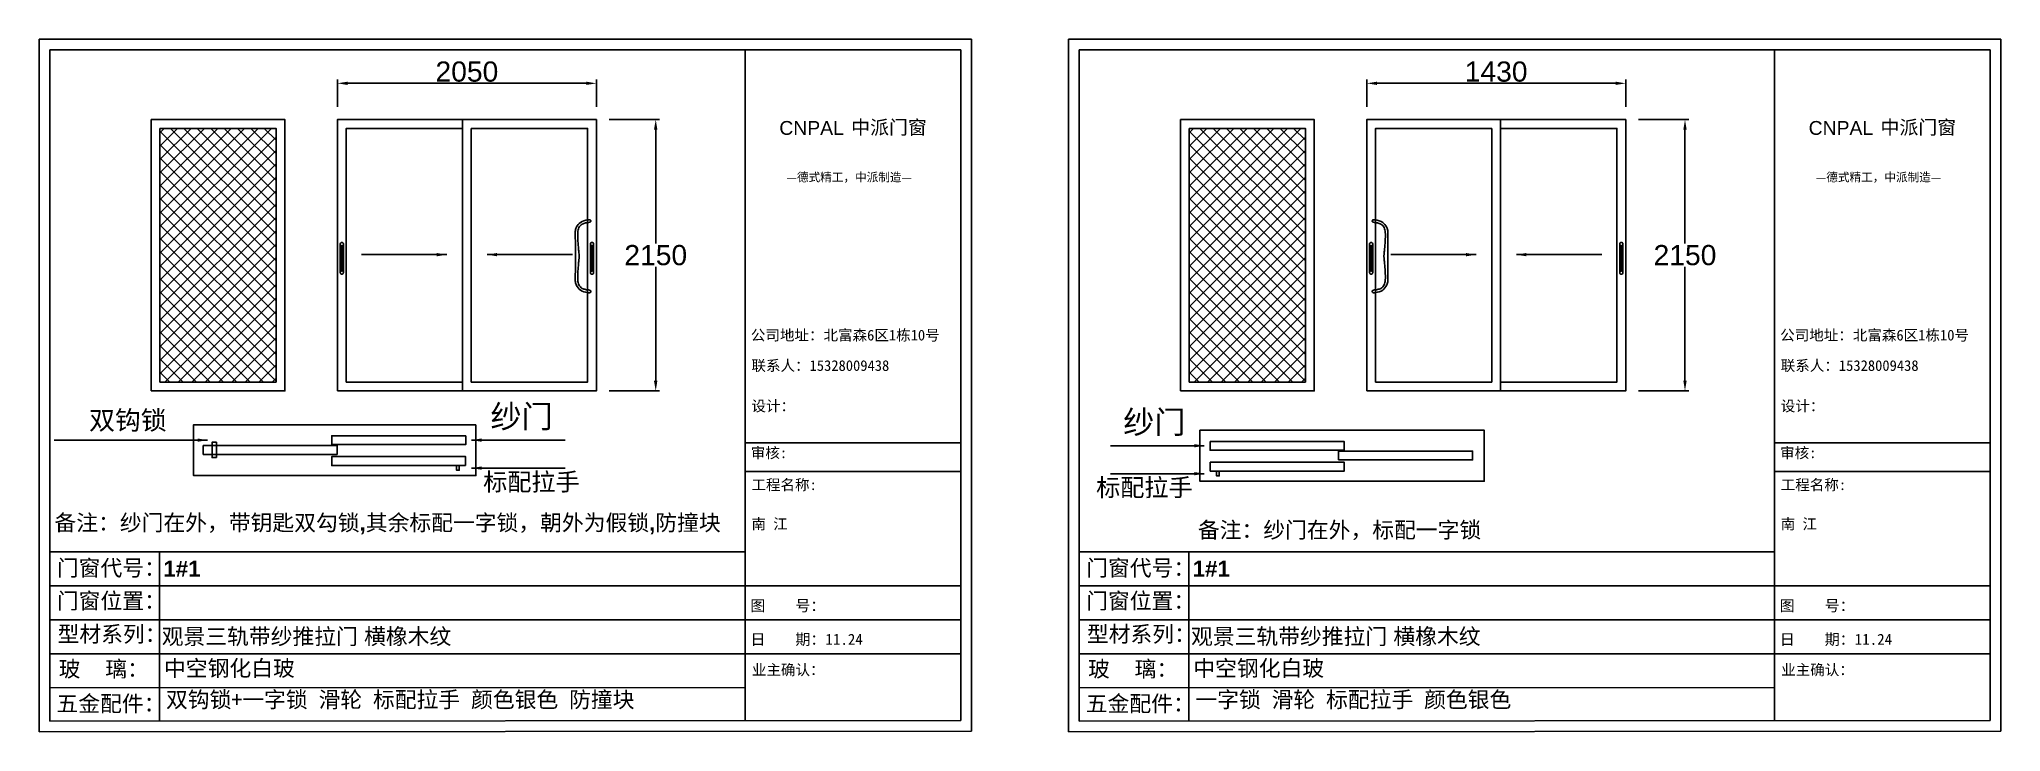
# Model space of a CAD drawing. Header units: inches. Extents: x -138455 to 599497, y -747149 to 13167.
# Drawn here: x 247748 to 263277, y -522642 to -517154 of the extents above; entities that cross this region are included whole.
import ezdxf

# ---------------------------------------------------------------- set-up
doc = ezdxf.new("R2010")
doc.units = ezdxf.units.IN
doc.header["$MEASUREMENT"] = 0
doc.header["$PDMODE"] = 35
doc.header["$PDSIZE"] = -3
doc.layers.add('0 @ 1', color=7, linetype='Continuous')
doc.styles.add('Annotative', font='arialbd.ttf')
doc.styles.add('MtXpl_', font='')
doc.styles.get("Standard").update_dxf_attribs({"font": 'arial.ttf'})
doc.styles.get('MtXpl_').set_extended_font_data('SimSun')
doc.dimstyles.get("Standard").update_dxf_attribs({"dimtxt": 80, "dimasz": 70, "dimexe": 40, "dimexo": 80, "dimgap": 0, "dimtad": 1, "dimtih": 1, "dimtoh": 1, "dimdec": 0, "dimzin": 0, "dimdsep": 46, "dimtxsty": 'Standard', "dimcen": 0.09, "dimadec": 0, "dimazin": 0, "dimtfac": 1, "dimtdec": 0, "dimtofl": 0, "dimtmove": 0, "dimatfit": 3, "dimfxl": 0, "dimtolj": 1, "dimtzin": 0, "dimarcsym": 0})

msp = doc.modelspace()

# ---------------------------------------------------------------- texts
for p in [(253607.4, -517912.3), (261755.9, -517912.3)]:
    msp.add_text('CNPAL', height=109.63).set_placement(p)
at = {"style": 'MtXpl_'}
for s, height, p in [('中派门窗', 109.63, (254176.6, -517907.8)), ('中派门窗', 109.63, (262325.1, -517907.8)), ('—德式精工，中派制造—', 67.466, (253664.7, -518281.8)), ('—德式精工，中派制造—', 67.466, (261813.2, -518281.8)), ('公司地址：北富森6区1栋10号', 84.333, (253382, -519541.3)), ('公司地址：北富森6区1栋10号', 84.333, (261530.5, -519541.3)), ('联系人：15328009438', 84.333, (253386.6, -519782.4)), ('联系人：15328009438', 84.333, (261535.1, -519782.4)), ('设计：', 84.33, (253386.7, -520102.5)), ('设计：', 84.33, (261535.2, -520102.5)), ('审核:', 84.33, (253381.4, -520473.6)), ('审核:', 84.33, (261529.9, -520473.6)), ('工程名称:', 84.33, (253386.4, -520726.9)), ('工程名称:', 84.33, (261534.9, -520726.9)), ('南 江', 84.33, (253386.4, -521037.1)), ('南 江', 84.33, (261534.9, -521037.1)), ('图    号：', 87.15, (253378, -521685.8)), ('图    号：', 87.15, (261526.5, -521685.8)), ('日    期：11.24', 87.145, (253378.3, -521952.7)), ('日    期：11.24', 87.145, (261526.8, -521952.7)), ('业主确认：', 84.33, (253390, -522193.1)), ('业主确认：', 84.33, (261538.5, -522193.1))]:
    msp.add_text(s, height=height, dxfattribs=at).set_placement(p)
at = {"layer": '0 @ 1', "style": 'Annotative'}
for s, height, p in [('备注：纱门在外，带钥匙双勾锁,其余标配一字锁，朝外为假锁,防撞块', 126.499, (247868.8, -521048.1)), ('备注：纱门在外，标配一字锁', 126.499, (256920.9, -521105.5)), ('门窗代号：', 126.5, (247888, -521406.7)), ('1#1', 126.5, (248731, -521412.7)), ('门窗代号：', 126.5, (256036.5, -521406.7)), ('1#1', 126.5, (256879.5, -521412.7)), ('门窗位置：', 126.5, (247888, -521667.3)), ('门窗位置：', 126.5, (256036.5, -521667.3)), ('型材系列：', 126.5, (247893.4, -521930.6)), ('观景三轨带纱推拉门 横橡木纹', 126.499, (248718, -521949.6)), ('型材系列：', 126.5, (256041.9, -521930.6)), ('观景三轨带纱推拉门 横橡木纹', 126.499, (256866.5, -521949.6)), ('玻    璃：', 126.5, (247902.2, -522206.6)), ('中空钢化白玻', 126.5, (248736.3, -522201.1)), ('玻    璃：', 126.5, (256050.7, -522206.6)), ('中空钢化白玻', 126.5, (256884.8, -522201.1)), ('五金配件：', 126.5, (247884.9, -522481.6)), ('五金配件：', 126.5, (256033.4, -522481.6))]:
    msp.add_text(s, height=height, dxfattribs=at).set_placement(p)
for s, width, insert, char_height, attachment_point in [('{\\fSimSun|b1|i0|c134|p2;纱门}', 646.5, (251320.3, -520053.2), 180.693, 1), ('{\\fSimSun|b1|i0|c134|p2;双钩锁}', 1236.5, (248143.7, -520098.2), 150, 1), ('{\\fSimSun|b1|i0|c134|p2;纱门}', 646.5, (256822.2, -520097.7), 180.693, 3), ('{\\fSimSun|b1|i0|c134|p2;标配拉手}', 1662.989, (251263, -520591.5), 140, 1), ('{\\fSimSun|b1|i0|c134|p2;标配拉手}', 1662.989, (256879.5, -520636), 140, 3), ('{\\fSimSun|b1|i0|c134|p2;双钩锁+一字锁 滑轮 标配拉手 颜色银色 防撞块}', 7563.173, (248752.1, -522323.3), 126.499, 1), ('{\\fSimSun|b1|i0|c134|p2;一字锁 滑轮 标配拉手 颜色银色}', 7563.173, (256900.6, -522323.3), 126.499, 1)]:
    msp.add_mtext_dynamic_manual_height_columns(s, width=width, gutter_width=903.5, heights=[0], dxfattribs=dict(at, insert=insert, char_height=char_height, attachment_point=attachment_point))

# ---------------------------------------------------------------- blocks, each defined once
blk = doc.blocks.new('*D2331')
at = {"color": 0, "lineweight": -2, "transparency": 16777216}
for p, q in [((250109, -517691), (250109, -517474)), ((250189, -517504), (252079, -517504)), ((252159, -517691), (252159, -517474))]:
    blk.add_line(p, q, dxfattribs=at)
at = {"color": 0, "transparency": 16777216}
for points in [[(250189, -517491), (250189, -517517), (250109, -517504)], [(252079, -517491), (252079, -517517), (252159, -517504)]]:
    blk.add_solid(points, dxfattribs=at)
at = {"layer": 'Defpoints', "color": 0, "transparency": 16777216}
for p in [(252159, -517504), (250109, -517791), (252159, -517791)]:
    blk.add_point(p, dxfattribs=at)
at = {"color": 0, "transparency": 16777216, "insert": (251134, -517412), "char_height": 160, "attachment_point": 5}
blk.add_mtext('\\A1;2050', dxfattribs=at)
blk = doc.blocks.new('*D2332')
at = {"color": 0, "lineweight": -2, "transparency": 16777216}
for p, q in [((252259, -517791), (252659, -517791)), ((252629, -517871), (252629, -518774)), ((252629, -519861), (252629, -518958)), ((252259, -519941), (252659, -519941))]:
    blk.add_line(p, q, dxfattribs=at)
at = {"color": 0, "transparency": 16777216}
for points in [[(252615, -517871), (252642, -517871), (252629, -517791)], [(252615, -519861), (252642, -519861), (252629, -519941)]]:
    blk.add_solid(points, dxfattribs=at)
at = {"layer": 'Defpoints', "color": 0, "transparency": 16777216}
for p in [(252159, -517791), (252159, -519941), (252629, -519941)]:
    blk.add_point(p, dxfattribs=at)
at = {"color": 0, "transparency": 16777216, "insert": (252629, -518866), "char_height": 160, "attachment_point": 5}
blk.add_mtext('\\A1;2150', dxfattribs=at)
blk = doc.blocks.new('123hhh')
for centre, radius, start, end in [((280706.3, -83231.5), 10, 16.4502, 30.1514), ((280724, -83285), 15, 176.7622, 183.2378), ((280706.3, -83338.5), 10, 329.8486, 343.5498)]:
    blk.add_arc(centre, radius, start, end)
for points, knots in [([(280691.5, -83211), (280688.9, -83210.6), (280685.3, -83210.1), (280685, -83215), (280689.9, -83216.5), (280695.6, -83216.9), (280703.8, -83219.4), (280710.5, -83226.2), (280712.5, -83239.1), (280711.7, -83253.6), (280710.7, -83267.6), (280709.5, -83277.4), (280709.2, -83282.1), (280709.1, -83284.2)], [0, 0, 0, 0, 6.082763, 8.582763, 11.318747, 19.461781, 26.725965, 36.438119, 46.233865, 64.642794, 80.276332, 88.205882, 94.390611, 94.390611, 94.390611, 94.390611]), ([(280714.9, -83226.5), (280712.4, -83222.1), (280706.8, -83213.8), (280697, -83212), (280691.5, -83211)], [0.93741, 0.93741, 0.93741, 0.93741, 13.606526, 29.417915, 29.417915, 29.417915, 29.417915]), ([(280715.8, -83228.7), (280716.2, -83230), (280717.4, -83234.2), (280716.8, -83248.6), (280716.7, -83266), (280716.7, -83280.5), (280716.7, -83285)], [1.197256, 1.197256, 1.197256, 1.197256, 5.358743, 14.155697, 44.084834, 57.684594, 57.684594, 57.684594, 57.684594]), ([(280691.5, -83359), (280688.9, -83359.4), (280685.3, -83359.9), (280685, -83355), (280689.9, -83353.5), (280695.6, -83353.1), (280703.8, -83350.6), (280710.5, -83343.8), (280712.5, -83330.9), (280711.7, -83316.4), (280710.7, -83302.4), (280709.5, -83292.6), (280709.2, -83287.9), (280709.1, -83285.8)], [0, 0, 0, 0, 6.082763, 8.582763, 11.318747, 19.461781, 26.725965, 36.438119, 46.233865, 64.642794, 80.276332, 88.205882, 94.390611, 94.390611, 94.390611, 94.390611]), ([(280715.8, -83341.3), (280716.2, -83340), (280717.4, -83335.8), (280716.8, -83321.4), (280716.7, -83304), (280716.7, -83289.5), (280716.7, -83285)], [1.197256, 1.197256, 1.197256, 1.197256, 5.358743, 14.155697, 44.084834, 57.684594, 57.684594, 57.684594, 57.684594]), ([(280714.9, -83343.5), (280712.4, -83347.9), (280706.8, -83356.2), (280697, -83358), (280691.5, -83359)], [0.93741, 0.93741, 0.93741, 0.93741, 13.606526, 29.417915, 29.417915, 29.417915, 29.417915])]:
    blk.add_open_spline(points, degree=3, knots=knots)
blk = doc.blocks.new('*D2333')
at = {"color": 0, "lineweight": -2, "transparency": 16777216}
for p, q in [((258258, -517691), (258258, -517474)), ((258338, -517504), (260228, -517504)), ((260308, -517691), (260308, -517474))]:
    blk.add_line(p, q, dxfattribs=at)
at = {"color": 0, "transparency": 16777216}
for points in [[(258338, -517491), (258338, -517517), (258258, -517504)], [(260228, -517491), (260228, -517517), (260308, -517504)]]:
    blk.add_solid(points, dxfattribs=at)
at = {"layer": 'Defpoints', "color": 0, "transparency": 16777216}
for p in [(260308, -517504), (258258, -517791), (260308, -517791)]:
    blk.add_point(p, dxfattribs=at)
at = {"color": 0, "transparency": 16777216, "insert": (259282, -517412), "char_height": 160, "attachment_point": 5}
blk.add_mtext('\\A1;1430', dxfattribs=at)
blk = doc.blocks.new('*D2334')
at = {"color": 0, "lineweight": -2, "transparency": 16777216}
for p, q in [((260408, -517791), (260807, -517791)), ((260777, -517871), (260777, -518774)), ((260777, -519861), (260777, -518958)), ((260408, -519941), (260807, -519941))]:
    blk.add_line(p, q, dxfattribs=at)
at = {"color": 0, "transparency": 16777216}
for points in [[(260764, -517871), (260790, -517871), (260777, -517791)], [(260764, -519861), (260790, -519861), (260777, -519941)]]:
    blk.add_solid(points, dxfattribs=at)
at = {"layer": 'Defpoints', "color": 0, "transparency": 16777216}
for p in [(260308, -517791), (260308, -519941), (260777, -519941)]:
    blk.add_point(p, dxfattribs=at)
at = {"color": 0, "transparency": 16777216, "insert": (260777, -518866), "char_height": 160, "attachment_point": 5}
blk.add_mtext('\\A1;2150', dxfattribs=at)

# ---------------------------------------------------------------- dimensions: what is measured, and where the dimension line sits
dim = msp.add_linear_dim(base=(252159, -517504), p1=(250109, -517791), p2=(252159, -517791), dimstyle='Standard', override={"dimtxt": 160, "dimasz": 80, "dimexe": 30, "dimexo": 100, "dimgap": 10, "dimfxl": 100})
dim.commit()
dim.dimension.update_dxf_attribs({"geometry": '*D2331', "text_midpoint": (251134, -517412.3)})
dim = msp.add_linear_dim(base=(260307.5, -517504), p1=(258257.5, -517791), p2=(260307.5, -517791), text='1430', dimstyle='Standard', override={"dimtxt": 160, "dimasz": 80, "dimexe": 30, "dimexo": 100, "dimgap": 10, "dimfxl": 100})
dim.commit()
dim.dimension.update_dxf_attribs({"geometry": '*D2333', "text_midpoint": (259282.5, -517412.3)})
for base, p1, p2, picture, middle in [((252628.5, -519941), (252159, -517791), (252159, -519941), '*D2332', (252628.5, -518866)), ((260777, -519941), (260307.5, -517791), (260307.5, -519941), '*D2334', (260777, -518866))]:
    dim = msp.add_linear_dim(base=base, p1=p1, p2=p2, angle=90, dimstyle='Standard', override={"dimtxt": 160, "dimasz": 80, "dimexe": 30, "dimexo": 100, "dimgap": 10, "dimfxl": 100})
    dim.commit()
    dim.dimension.update_dxf_attribs({"geometry": picture, "text_midpoint": middle})

# ---------------------------------------------------------------- hatches: boundary and pattern name
h = msp.add_hatch()
h.set_pattern_fill('ANSI37', color=256, scale=600)
h.set_pattern_definition([(45, (-3197, 137), (-53.033009, 53.033009), []), (135, (-3197, 137), (-53.033009, -53.033009), [])])
h.paths.add_polyline_path([(248703.5, -519871), (249623.5, -519871), (249623.5, -517861), (248703.5, -517861)])
h = msp.add_hatch()
h.set_pattern_fill('ANSI37', color=256, scale=600)
h.set_pattern_definition([(45, (4951.5, 137), (-53.033009, 53.033009), []), (135, (4951.5, 137), (-53.033009, -53.033009), [])])
h.paths.add_polyline_path([(256852, -519871), (257772, -519871), (257772, -517861), (256852, -517861)])

# ---------------------------------------------------------------- linework, layer by layer
for p, q in [((255128.3, -517154.4), (247748.4, -517154.4)), ((247748.4, -522641.9), (247748.4, -517154.4)), ((247832.7, -517238.5), (255044.3, -517238.5)), ((247832.7, -522557.5), (247832.7, -517238.5)), ((253338.1, -517238.5), (253338.1, -522553.1)), ((255044.3, -517238.5), (255044.3, -522552.8)), ((255128.3, -517154.4), (255128.3, -522637.1)), ((263276.8, -517154.4), (255896.9, -517154.4)), ((255896.9, -522641.9), (255896.9, -517154.4)), ((255981.2, -517238.5), (263192.8, -517238.5)), ((255981.2, -522557.5), (255981.2, -517238.5)), ((261486.6, -517238.5), (261486.6, -522553.1)), ((263192.8, -517238.5), (263192.8, -522552.8)), ((263276.8, -517154.4), (263276.8, -522637.1)), ((248633.5, -517791), (248633.5, -519941)), ((248703.5, -517861), (248703.5, -519871)), ((251099, -519941), (251099, -517791)), ((251169, -517861), (251169, -519871)), ((256782, -517791), (256782, -519941)), ((256852, -517861), (256852, -519871)), ((259247.5, -517861), (259247.5, -519871)), ((259317.5, -517791), (259317.5, -519941)), ((253338.1, -520352.9), (255044.3, -520352.9)), ((261486.6, -520352.9), (263192.8, -520352.9)), ((253338.1, -520578.8), (255044.3, -520578.8)), ((261486.6, -520578.8), (263192.8, -520578.8)), ((247831.9, -521217.2), (253338.1, -521217.2)), ((248701, -521210.6), (248701.4, -522551.5)), ((255980.4, -521217.2), (261486.6, -521217.2)), ((256849.5, -521210.6), (256849.9, -522551.5)), ((247832.1, -521486.4), (255044.3, -521484.6)), ((255980.6, -521486.4), (263192.8, -521484.6)), ((247832.2, -521755.7), (255044.3, -521753.8)), ((255980.7, -521755.7), (263192.8, -521753.8)), ((247832.4, -522025.1), (255044.3, -522025.1)), ((255980.9, -522025.1), (263192.8, -522025.1)), ((247832.6, -522292.4), (253338.1, -522290)), ((255981.1, -522292.4), (261486.6, -522290)), ((247748.4, -522641.9), (255128.3, -522637.1)), ((247832.7, -522557.5), (255044.3, -522552.8)), ((255896.9, -522641.9), (263276.8, -522637.1)), ((255981.2, -522557.5), (263192.8, -522552.8))]:
    msp.add_line(p, q)
for points in [[(248633.5, -519941), (249693.5, -519941), (249693.5, -517791), (248633.5, -517791)], [(248703.5, -519871), (249623.5, -519871), (249623.5, -517861), (248703.5, -517861)], [(251099, -517861), (250179, -517861), (250179, -519871), (251099, -519871)], [(251169, -519871), (252089, -519871), (252089, -517861), (251169, -517861)], [(256782, -519941), (257842, -519941), (257842, -517791), (256782, -517791)], [(256852, -519871), (257772, -519871), (257772, -517861), (256852, -517861)], [(259247.5, -517861), (258327.5, -517861), (258327.5, -519871), (259247.5, -519871)], [(259317.5, -519871), (260237.5, -519871), (260237.5, -517861), (259317.5, -517861)]]:
    msp.add_lwpolyline(points)
for points in [[(250109, -519941), (252159, -519941), (252159, -517791), (250109, -517791)], [(258257.5, -519941), (260307.5, -519941), (260307.5, -517791), (258257.5, -517791)], [(251205, -520208.5), (248970, -520208.5), (248970, -520612), (251205, -520612)], [(249151.5, -520348.2), (249116.5, -520348.2), (249116.5, -520373.8), (249151.5, -520373.8)], [(249151.5, -520469.2), (249116.5, -520469.2), (249116.5, -520348.2), (249151.5, -520348.2)], [(251124.5, -520296.5), (250064.5, -520296.5), (250064.5, -520366.5), (251124.5, -520366.5)], [(256937.5, -520253), (259187.5, -520253), (259187.5, -520656.5), (256937.5, -520656.5)], [(257018, -520341), (258078, -520341), (258078, -520411), (257018, -520411)], [(250107.5, -520443.8), (249047.5, -520443.8), (249047.5, -520373.8), (250107.5, -520373.8)], [(251123.5, -520532), (250063.5, -520532), (250063.5, -520462), (251123.5, -520462)], [(257019, -520576.5), (258079, -520576.5), (258079, -520506.5), (257019, -520506.5)], [(258035, -520488.2), (259095, -520488.2), (259095, -520418.2), (258035, -520418.2)], [(251074, -520532), (251052.5, -520532), (251052.5, -520569.5), (251074, -520569.5)], [(257068.5, -520576.5), (257090, -520576.5), (257090, -520614), (257068.5, -520614)]]:
    msp.add_lwpolyline(points, close=True)
at = {"color": 0}
for points in [[(250144, -519016.5), (250144, -519016.5, -0.4142136), (250131.8, -519004.3), (250131.8, -518776.3, -0.4142136), (250144, -518764.1), (250144, -518764.1, -0.4142136), (250156.2, -518776.3), (250156.2, -519004.3, -0.4142136)], [(250144, -518992), (250144, -518992, -0.4142136), (250137.9, -518985.9), (250137.9, -518794.7, -0.4142136), (250144, -518788.6), (250144, -518788.6, -0.4142136), (250150.1, -518794.7), (250150.1, -518985.9, -0.4142136)], [(252124, -519016.5), (252124, -519016.5, 0.4142136), (252136.2, -519004.3), (252136.2, -518776.3, 0.4142136), (252124, -518764.1), (252124, -518764.1, 0.4142136), (252111.8, -518776.3), (252111.8, -519004.3, 0.4142136)], [(252124, -518992), (252124, -518992, 0.4142136), (252130.1, -518985.9), (252130.1, -518794.7, 0.4142136), (252124, -518788.6), (252124, -518788.6, 0.4142136), (252117.9, -518794.7), (252117.9, -518985.9, 0.4142136)], [(258292.5, -519016.5), (258292.5, -519016.5, -0.4142136), (258280.3, -519004.3), (258280.3, -518776.3, -0.4142136), (258292.5, -518764.1), (258292.5, -518764.1, -0.4142136), (258304.7, -518776.3), (258304.7, -519004.3, -0.4142136)], [(258292.5, -518992), (258292.5, -518992, -0.4142136), (258286.4, -518985.9), (258286.4, -518794.7, -0.4142136), (258292.5, -518788.6), (258292.5, -518788.6, -0.4142136), (258298.6, -518794.7), (258298.6, -518985.9, -0.4142136)], [(260272.5, -519016.5), (260272.5, -519016.5, 0.4142136), (260284.7, -519004.3), (260284.7, -518776.3, 0.4142136), (260272.5, -518764.1), (260272.5, -518764.1, 0.4142136), (260260.3, -518776.3), (260260.3, -519004.3, 0.4142136)], [(260272.5, -518992), (260272.5, -518992, 0.4142136), (260278.6, -518985.9), (260278.6, -518794.7, 0.4142136), (260272.5, -518788.6), (260272.5, -518788.6, 0.4142136), (260266.4, -518794.7), (260266.4, -518985.9, 0.4142136)]]:
    msp.add_lwpolyline(points, format="xyb", close=True, dxfattribs=at)

# ---------------------------------------------------------------- block references
at = {"yscale": 3.890170594257371, "zscale": 3.890170594257371}
for p, xscale in [((1344029.1, -194881.3), -3.890170594257371), ((-833612.6, -194881.3), 3.890170594257371)]:
    msp.add_blockref('123hhh', p, dxfattribs=dict(at, xscale=xscale))

msp.set_redraw_order([(e.dxf.handle, doc.entitydb.next_handle()) for e in msp.query("TEXT MTEXT ATTDEF DIMENSION ARC_DIMENSION")])  # texts and dimensions are drawn at this point

# ---------------------------------------------------------------- leaders
for points in [[(250974.5, -518861.5), (250299, -518861.5)], [(251293.5, -518861.5), (251969, -518861.5)], [(259123, -518861.5), (258447.5, -518861.5)], [(259442, -518861.5), (260117.5, -518861.5)], [(249081.5, -520331), (247866.5, -520331)], [(249081.5, -520331), (247866.5, -520331)], [(251171, -520331), (251912.5, -520331)], [(256971.5, -520375.5), (256230, -520375.5)], [(251171, -520552.5), (251912.5, -520552.5)], [(256971.5, -520597), (256230, -520597)]]:
    msp.add_leader(points, dimstyle='Standard', override={"dimtxt": 160, "dimasz": 80, "dimexe": 30, "dimexo": 100, "dimgap": 10, "dimtad": 0, "dimfxl": 100})

doc.saveas('drawing.dxf')
